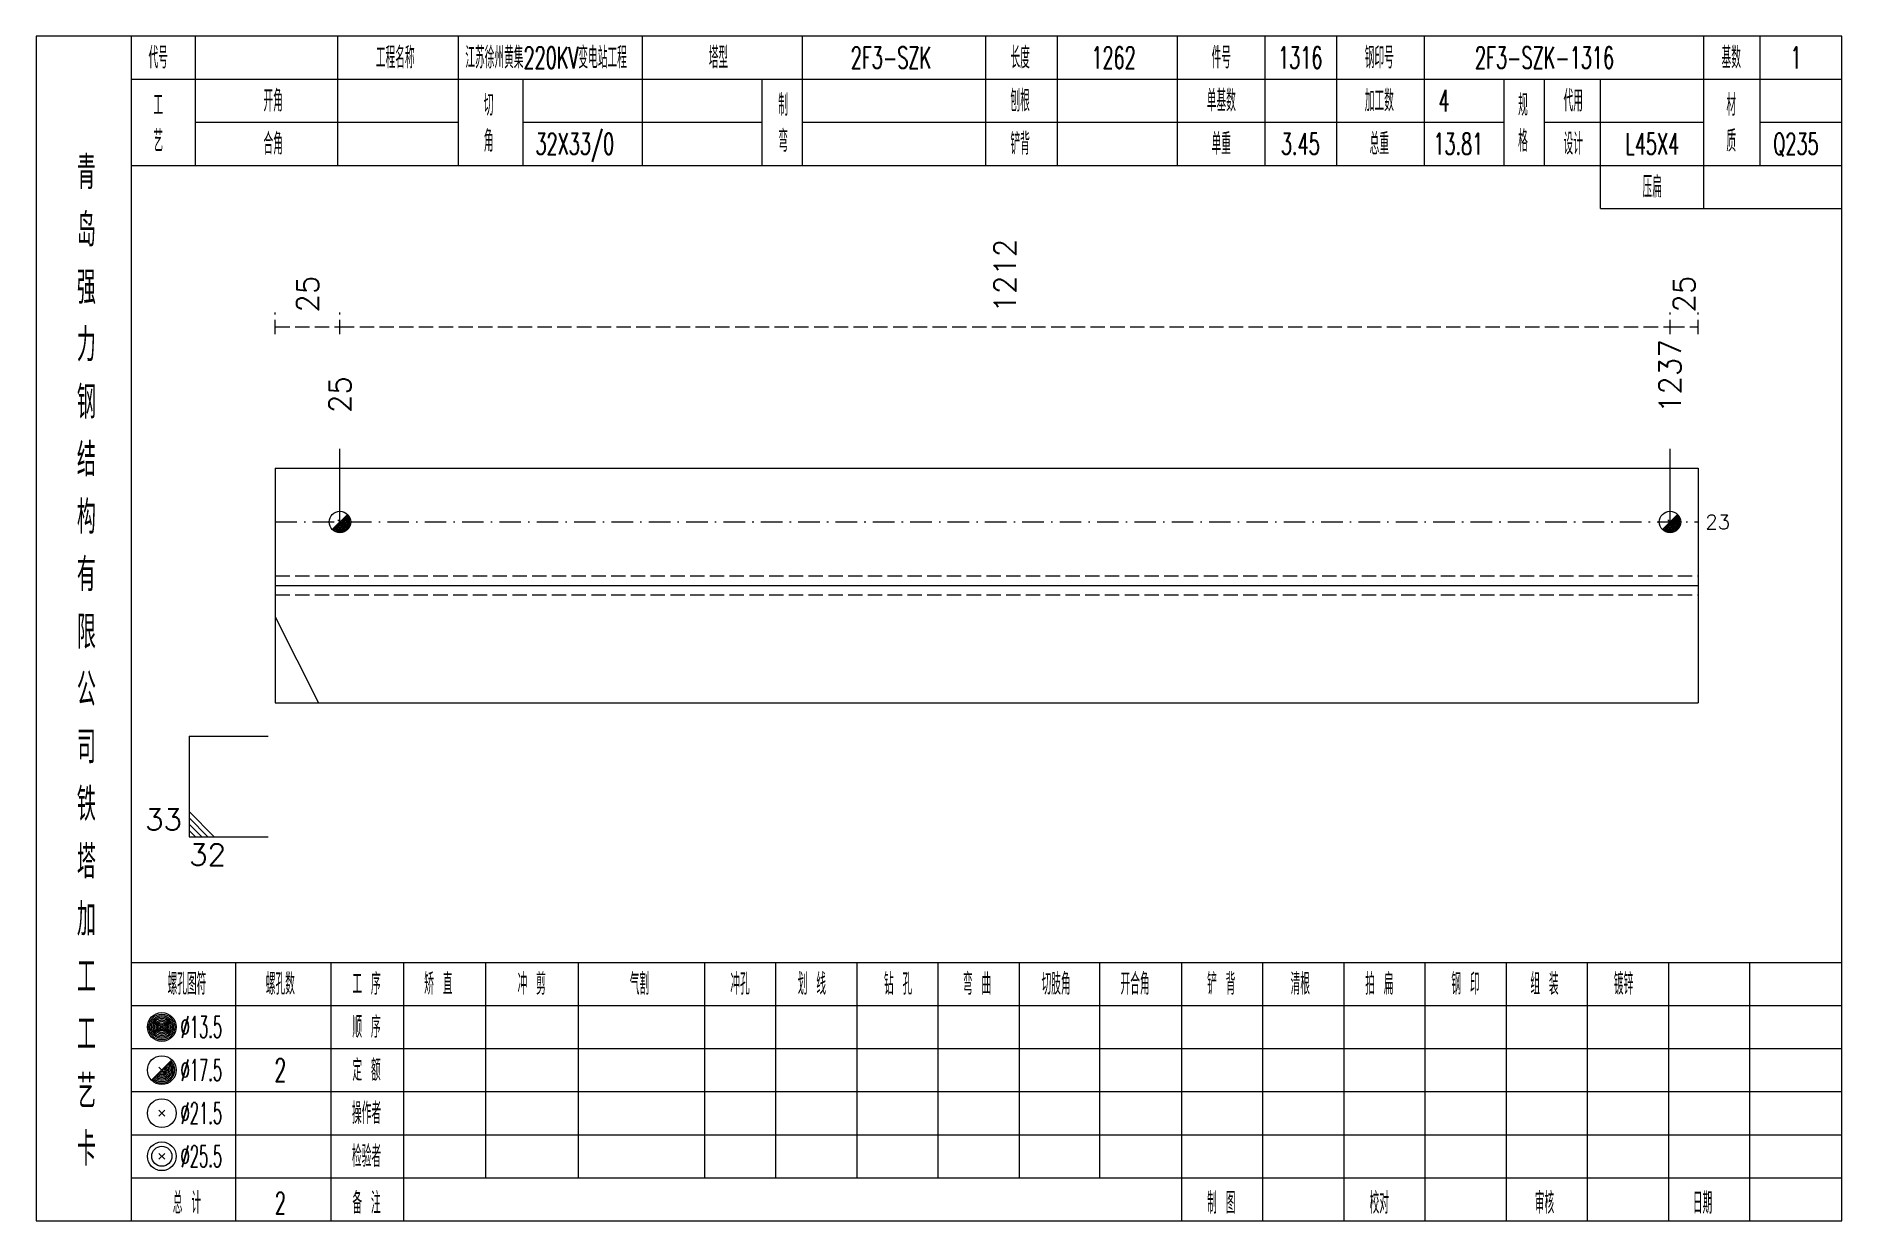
# Model space of a CAD drawing. Extents: x 0 to 4623, y -1159 to 4890.
# Drawn here: x 1557 to 1808.4, y 225 to 390 of the extents above; entities that cross this region are included whole.
import ezdxf
from ezdxf.enums import TextEntityAlignment as Align

# ---------------------------------------------------------------- set-up
doc = ezdxf.new("R2010")
doc.units = 0
doc.header["$MEASUREMENT"] = 0
doc.linetypes.add('一点画线', pattern=[5.2, 3, -1, 0.2, -1])
doc.linetypes.add('虚线', pattern=[2.75, 2, -0.75])
doc.layers.get('0').update_dxf_attribs({"linetype": 'CONTINUOUS', "lineweight": 25})
for name, color, linetype, lineweight in [('1', 7, 'CONTINUOUS', 25), ('4', 7, 'CONTINUOUS', 25), ('5', 7, 'CONTINUOUS', 25)]:
    doc.layers.add(name, color=color, linetype=linetype, lineweight=lineweight)
doc.styles.get("Standard").update_dxf_attribs({"font": 'simplex.shx', "width": 0.7, "height": 3, "bigfont": 'gbhzfs.shx'})

msp = doc.modelspace()

# ---------------------------------------------------------------- texts
at = {"color": 8, "linetype": 'Continuous', "lineweight": 9}
for s, p in [('1212', (1691.888, 351.5)), ('25', (1594.8, 351.5)), ('25', (1786.438, 351.5))]:
    msp.add_text(s, height=3, rotation=90, dxfattribs=at).set_placement(p, align=Align.MIDDLE_LEFT)
at = {"color": 7, "linetype": 'Continuous', "lineweight": 13}
for s, p in [('1237', (1784.476, 337.5)), ('25', (1599.3, 337.5))]:
    msp.add_text(s, height=3, rotation=90, dxfattribs=at).set_placement(p, align=Align.MIDDLE_LEFT)
msp.add_text('23', height=2, dxfattribs=at).set_placement((1789.4, 322.333), align=Align.MIDDLE_LEFT)
msp.add_text('33', height=3, dxfattribs=at).set_placement((1577.3, 278.5), align=Align.BOTTOM_RIGHT)
msp.add_text('32', height=3, dxfattribs=at).set_placement((1578.3, 277.5), align=Align.TOP_LEFT)
at = {"layer": '4', "color": 1, "linetype": 'Continuous', "lineweight": 13}
for s, height, width, p in [('代号', 3, 0.6, (1574, 387)), ('工程名称', 3, 0.6, (1607, 387)), ('江苏徐州黄集220KV变电站工程', 3, 0.6, (1628, 387)), ('塔型', 3, 0.6, (1652, 387)), ('2F3-SZK', 3, 0.6, (1676, 387)), ('长度', 3, 0.6, (1694, 387)), ('1262', 3, 0.6, (1707, 387)), ('件号', 3, 0.6, (1722, 387)), ('1316', 3, 0.6, (1733, 387)), ('钢印号', 3, 0.6, (1744, 387)), ('2F3-SZK-1316', 3, 0.6, (1767, 387)), ('基数', 3, 0.6, (1793, 387)), ('1', 3, 0.6, (1802, 387)), ('开角', 3, 0.6, (1590, 381)), ('制', 3, 0.6, (1661, 380.4)), ('刨根', 3, 0.6, (1694, 381)), ('单基数', 3, 0.6, (1722, 381)), ('加工数', 3, 0.6, (1744, 381)), ('4', 3, 0.6, (1753, 381)), ('规', 3, 0.6, (1764, 380.4)), ('代用', 3, 0.6, (1771, 381)), ('材', 3, 0.6, (1793, 380.4)), ('工', 3, 0.6, (1574, 380.4)), ('切', 3, 0.6, (1620, 380.4)), ('艺', 3, 0.6, (1574, 375.4)), ('角', 3, 0.6, (1620, 375.4)), ('弯', 3, 0.6, (1661, 375.4)), ('格', 3, 0.6, (1764, 375.4)), ('质', 3, 0.6, (1793, 375.4)), ('合角', 3, 0.6, (1590, 375)), ('32X33/0', 3, 0.6, (1632, 375)), ('铲背', 3, 0.6, (1694, 375)), ('单重', 3, 0.6, (1722, 375)), ('3.45', 3, 0.6, (1733, 375)), ('总重', 3, 0.6, (1744, 375)), ('13.81', 3, 0.6, (1755, 375)), ('设计', 3, 0.6, (1771, 375)), ('L45X4', 3, 0.6, (1782, 375)), ('Q235', 3, 0.6, (1802, 375)), ('青', 4.6, 0.8, (1564, 371)), ('压扁', 3, 0.6, (1782, 369)), ('岛', 4.6, 0.8, (1564, 363)), ('强', 4.6, 0.8, (1564, 355)), ('力', 4.6, 0.8, (1564, 347)), ('钢', 4.6, 0.8, (1564, 339)), ('结', 4.6, 0.8, (1564, 331)), ('构', 4.6, 0.8, (1564, 323)), ('有', 4.6, 0.8, (1564, 315)), ('限', 4.6, 0.8, (1564, 307)), ('公', 4.6, 0.8, (1564, 299)), ('司', 4.6, 0.8, (1564, 291)), ('铁', 4.6, 0.8, (1564, 283)), ('塔', 4.6, 0.8, (1564, 275)), ('加', 4.6, 0.8, (1564, 267)), ('工', 4.6, 0.8, (1564, 259)), ('螺孔图符', 3, 0.6, (1578, 258)), ('螺孔数', 3, 0.6, (1591, 258)), ('工 序', 3, 0.6, (1603, 258)), ('矫 直', 3, 0.6, (1613, 258)), ('冲 剪', 3, 0.6, (1626, 258)), ('气割', 3, 0.6, (1641, 258)), ('冲孔', 3, 0.6, (1655, 258)), ('划 线', 3, 0.6, (1665, 258)), ('钻 孔', 3, 0.6, (1677, 258)), ('弯 曲', 3, 0.6, (1688, 258)), ('切肢角', 3, 0.6, (1699, 258)), ('开合角', 3, 0.6, (1710, 258)), ('铲 背', 3, 0.6, (1722, 258)), ('清根', 3, 0.6, (1733, 258)), ('拍 扁', 3, 0.6, (1744, 258)), ('钢 印', 3, 0.6, (1756, 258)), ('组 装', 3, 0.6, (1767, 258)), ('镀锌', 3, 0.6, (1778, 258)), ('工', 4.6, 0.8, (1564, 251)), ('%%C13.5', 3, 0.5, (1580, 252)), ('顺 序', 3, 0.6, (1603, 252)), ('%%C17.5', 3, 0.5, (1580, 246)), ('2', 3.2, 0.6, (1591, 246)), ('定 额', 3, 0.6, (1603, 246)), ('艺', 4.6, 0.8, (1564, 243)), ('%%C21.5', 3, 0.5, (1580, 240)), ('操作者', 3, 0.6, (1603, 240)), ('卡', 4.6, 0.8, (1564, 235)), ('%%C25.5', 3, 0.5, (1580, 234)), ('检验者', 3, 0.6, (1603, 234)), ('总 计', 3, 0.6, (1578, 227.5)), ('2', 3, 0.6, (1591, 227.5)), ('备 注', 3, 0.6, (1603, 227.5)), ('制 图', 3, 0.6, (1722, 227.5)), ('校对', 3, 0.6, (1744, 227.5)), ('审核', 3, 0.6, (1767, 227.5)), ('日期', 3, 0.6, (1789, 227.5))]:
    msp.add_text(s, height=height, dxfattribs=dict(at, width=width)).set_placement(p, align=Align.MIDDLE_CENTER)

# ---------------------------------------------------------------- blocks, each defined once
blk = doc.blocks.new('孔17.5')
at = {"layer": '5', "color": 7, "linetype": 'Continuous', "lineweight": 13}
for p, q in [((-0.707, -0.707), (0.707, 0.707)), ((-0.2, 0.2), (0.2, -0.2))]:
    blk.add_line(p, q, dxfattribs=at)
blk.add_circle((0, 0), 1, dxfattribs=at)
for radius in [0.9, 0.8, 0.7, 0.6, 0.5, 0.4, 0.3, 0.2, 0.1]:
    blk.add_arc((0, 0), radius, 225, 45, dxfattribs=at)

# ---------------------------------------------------------------- linework, layer by layer
at = {"color": 8, "linetype": '虚线', "lineweight": 9}
for p, q in [((1590.3, 348.5), (1590.3, 351.5)), ((1590.3, 349.5), (1599.3, 349.5)), ((1599.3, 348.5), (1599.3, 351.5)), ((1599.3, 348.5), (1599.3, 351.5)), ((1599.3, 349.5), (1784.476, 349.5)), ((1784.476, 348.5), (1784.476, 351.5)), ((1784.476, 348.5), (1784.476, 351.5)), ((1784.476, 349.5), (1788.4, 349.5)), ((1788.4, 348.5), (1788.4, 351.5))]:
    msp.add_line(p, q, dxfattribs=at)
at = {"color": 7, "linetype": 'Continuous', "lineweight": 13}
for p, q in [((1599.3, 322.333), (1599.3, 332.5)), ((1784.476, 322.333), (1784.476, 332.5)), ((1590.3, 309.144), (1596.3, 297.167)), ((1578.3, 292.5), (1589.3, 292.5)), ((1578.3, 292.5), (1578.3, 278.5)), ((1581.8, 278.5), (1578.3, 282)), ((1580.925, 278.5), (1578.3, 281.125)), ((1580.05, 278.5), (1578.3, 280.25)), ((1579.175, 278.5), (1578.3, 279.375)), ((1578.3, 278.5), (1589.3, 278.5))]:
    msp.add_line(p, q, dxfattribs=at)
at = {"color": 7, "linetype": 'Continuous', "lineweight": 18}
for p, q in [((1590.3, 329.833), (1590.3, 297.167)), ((1590.3, 329.833), (1788.4, 329.833)), ((1788.4, 329.833), (1788.4, 297.167)), ((1590.3, 313.5), (1788.4, 313.5))]:
    msp.add_line(p, q, dxfattribs=at)
at = {"color": 3, "linetype": '一点画线', "lineweight": 13}
msp.add_line((1590.3, 322.333), (1788.4, 322.333), dxfattribs=at)
at = {"color": 1, "linetype": '虚线', "lineweight": 18}
for p, q in [((1590.3, 314.833), (1788.4, 314.833)), ((1590.3, 312.167), (1788.4, 312.167))]:
    msp.add_line(p, q, dxfattribs=at)
at = {"layer": '1', "color": 7, "linetype": 'Continuous', "lineweight": 18}
msp.add_line((1590.3, 297.167), (1788.4, 297.167), dxfattribs=at)
at = {"layer": '4', "color": 1, "linetype": 'Continuous', "lineweight": 18}
for p, q in [((1570.3, 225), (1570.3, 390)), ((1579.2, 372), (1579.2, 390)), ((1599, 372), (1599, 390)), ((1615.8, 372), (1615.8, 390)), ((1641.4, 372), (1641.4, 390)), ((1663.7, 372), (1663.7, 390)), ((1689.2, 372), (1689.2, 390)), ((1699.2, 372), (1699.2, 390)), ((1715.9, 372), (1715.9, 390)), ((1728.1, 372), (1728.1, 390)), ((1738.1, 372), (1738.1, 390)), ((1750.3, 372), (1750.3, 390)), ((1789.2, 366), (1789.2, 390)), ((1797, 372), (1797, 390)), ((1570.3, 384), (1808.4, 384)), ((1624.8, 372), (1624.8, 384)), ((1658.1, 372), (1658.1, 384)), ((1761.4, 372), (1761.4, 384)), ((1767, 372), (1767, 384)), ((1774.8, 366), (1774.8, 384)), ((1579.2, 378), (1615.8, 378)), ((1624.8, 378), (1658.1, 378)), ((1663.7, 378), (1761.4, 378)), ((1767, 378), (1789.2, 378)), ((1797, 378), (1808.4, 378)), ((1570.3, 372), (1808.4, 372)), ((1774.8, 366), (1808.4, 366)), ((1570.3, 261), (1808.4, 261)), ((1584.8, 225), (1584.8, 261)), ((1598.1, 225), (1598.1, 261)), ((1608.2, 225), (1608.2, 261)), ((1619.6, 231), (1619.6, 261)), ((1632.5, 231), (1632.5, 261)), ((1650.1, 231), (1650.1, 261)), ((1660, 231), (1660, 261)), ((1671.3, 231), (1671.3, 261)), ((1682.6, 231), (1682.6, 261)), ((1693.9, 231), (1693.9, 261)), ((1705.1, 231), (1705.1, 261)), ((1716.5, 231), (1716.5, 261)), ((1727.8, 231), (1727.8, 261)), ((1739.1, 231), (1739.1, 261)), ((1750.4, 231), (1750.4, 261)), ((1761.7, 231), (1761.7, 261)), ((1773, 231), (1773, 261)), ((1784.3, 231), (1784.3, 261)), ((1795.6, 231), (1795.6, 261)), ((1570.3, 255), (1808.4, 255)), ((1570.3, 249), (1808.4, 249)), ((1570.3, 243), (1808.4, 243)), ((1570.3, 237), (1808.4, 237)), ((1570.3, 231), (1808.4, 231)), ((1716.5, 225), (1716.5, 231)), ((1727.8, 225), (1727.8, 231)), ((1739.1, 225), (1739.1, 231)), ((1750.4, 225), (1750.4, 231)), ((1761.7, 225), (1761.7, 231)), ((1773, 225), (1773, 231)), ((1784.3, 225), (1784.3, 231)), ((1795.6, 225), (1795.6, 231))]:
    msp.add_line(p, q, dxfattribs=at)
at = {"layer": '4', "color": 7, "linetype": 'Continuous', "lineweight": 13}
for p, q in [((1574.3, 251.8), (1574.7, 252.2)), ((1574.7, 251.8), (1574.3, 252.2)), ((1573.086, 244.586), (1575.914, 247.414)), ((1574.1, 246.4), (1574.9, 245.6)), ((1574.1, 239.6), (1574.9, 240.4)), ((1574.1, 240.4), (1574.9, 239.6)), ((1574.1, 233.6), (1574.9, 234.4)), ((1574.1, 234.4), (1574.9, 233.6))]:
    msp.add_line(p, q, dxfattribs=at)
at = {"layer": '4', "color": 1, "linetype": 'Continuous', "lineweight": 18}
msp.add_lwpolyline([(1557, 390), (1557, 225), (1808.4, 225), (1808.4, 390)], close=True, dxfattribs=at)
at = {"layer": '4', "color": 7, "linetype": 'Continuous', "lineweight": 13}
for centre, radius in [((1574.5, 252), 2), ((1574.5, 252), 1.8), ((1574.5, 252), 1.6), ((1574.5, 252), 1.4), ((1574.5, 252), 1.2), ((1574.5, 252), 1), ((1574.5, 252), 0.8), ((1574.5, 252), 0.6), ((1574.5, 252), 0.4), ((1574.5, 252), 0.2), ((1574.5, 246), 2), ((1574.5, 240), 2), ((1574.5, 234), 2), ((1574.5, 234), 1.4)]:
    msp.add_circle(centre, radius, dxfattribs=at)
for radius in [1.8, 1.6, 1.4, 1.2, 1, 0.8, 0.6, 0.4, 0.2]:
    msp.add_arc((1574.5, 246), radius, 225, 45, dxfattribs=at)

# ---------------------------------------------------------------- block references
at = {"color": 7, "linetype": 'Continuous', "lineweight": 13, "xscale": 1.5, "yscale": 1.5, "zscale": 1.5}
for p in [(1599.3, 322.333), (1784.476, 322.333)]:
    msp.add_blockref('孔17.5', p, dxfattribs=at)

msp.set_redraw_order([(e.dxf.handle, doc.entitydb.next_handle()) for e in msp.query("TEXT MTEXT ATTDEF DIMENSION ARC_DIMENSION")])  # texts and dimensions are drawn at this point

doc.saveas('drawing.dxf')
